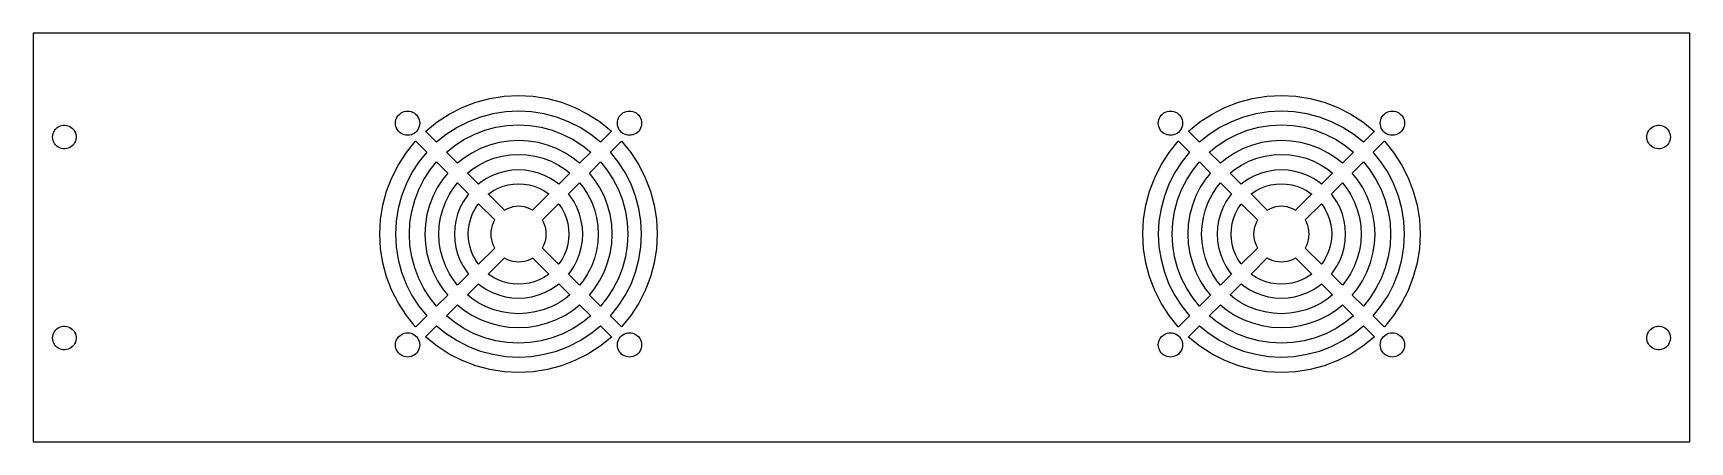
# Model space of a CAD drawing. Header units: metres. Extents: x 0 to 239, y 0 to 59.
import ezdxf

# ---------------------------------------------------------------- set-up
doc = ezdxf.new("R2010")
doc.units = ezdxf.units.M

msp = doc.modelspace()

# ---------------------------------------------------------------- linework, layer by layer
for p, q in [((238.9, 59), (0, 59)), ((0, 59), (0, 0)), ((238.9, 0), (238.9, 59)), ((60, 47.3205), (61.8653, 48.2709)), ((61.8653, 48.2709), (63.8197, 49.0211)), ((63.8197, 49.0211), (65.8418, 49.5629)), ((65.8418, 49.5629), (67.9094, 49.8904)), ((67.9094, 49.8904), (70, 50)), ((70, 50), (72.0906, 49.8904)), ((72.0906, 49.8904), (74.1582, 49.5629)), ((74.1582, 49.5629), (76.1803, 49.0211)), ((76.1803, 49.0211), (78.1347, 48.2709)), ((78.1347, 48.2709), (80, 47.3205)), ((170, 47.3205), (171.865, 48.2709)), ((171.865, 48.2709), (173.82, 49.0211)), ((173.82, 49.0211), (175.842, 49.5629)), ((175.842, 49.5629), (177.909, 49.8904)), ((177.909, 49.8904), (180, 50)), ((180, 50), (182.091, 49.8904)), ((182.091, 49.8904), (184.158, 49.5629)), ((184.158, 49.5629), (186.18, 49.0211)), ((186.18, 49.0211), (188.135, 48.2709)), ((188.135, 48.2709), (190, 47.3205)), ((3.41255, 45.3067), (3.6144, 45.4511)), ((3.6144, 45.4511), (3.83511, 45.5646)), ((3.83511, 45.5646), (4.07001, 45.6447)), ((4.07001, 45.6447), (4.31406, 45.6898)), ((4.31406, 45.6898), (4.56209, 45.6989)), ((4.56209, 45.6989), (4.80878, 45.6717)), ((4.80878, 45.6717), (5.04889, 45.6089)), ((5.04889, 45.6089), (5.2773, 45.5119)), ((5.2773, 45.5119), (5.48915, 45.3826)), ((52.25, 46), (52.2678, 46.249)), ((52.2678, 45.7509), (52.25, 46)), ((52.2678, 46.249), (52.3209, 46.493)), ((52.3209, 45.507), (52.2678, 45.7509)), ((52.3209, 46.493), (52.4081, 46.727)), ((52.4081, 45.273), (52.3209, 45.507)), ((52.4081, 46.727), (52.5278, 46.9461)), ((52.5278, 46.9461), (52.6774, 47.146)), ((52.6774, 47.146), (52.854, 47.3226)), ((52.854, 47.3226), (53.0539, 47.4722)), ((53.0539, 47.4722), (53.273, 47.5918)), ((53.273, 47.5918), (53.507, 47.6791)), ((53.507, 47.6791), (53.7509, 47.7322)), ((53.7509, 47.7322), (54, 47.75)), ((54, 47.75), (54.249, 47.7322)), ((54.249, 47.7322), (54.493, 47.6791)), ((54.493, 47.6791), (54.727, 47.5918)), ((54.727, 47.5918), (54.9461, 47.4722)), ((54.9461, 47.4722), (55.146, 47.3226)), ((55.146, 47.3226), (55.3226, 47.146)), ((55.3226, 47.146), (55.4722, 46.9461)), ((55.4722, 46.9461), (55.5919, 46.727)), ((55.5919, 46.727), (55.6791, 46.493)), ((55.6791, 45.507), (55.5919, 45.273)), ((55.6791, 46.493), (55.7322, 46.249)), ((55.7322, 45.7509), (55.6791, 45.507)), ((55.7322, 46.249), (55.75, 46)), ((55.75, 46), (55.7322, 45.7509)), ((56.6174, 44.8629), (58.2443, 46.1803)), ((58.2443, 46.1803), (60, 47.3205)), ((62.7804, 46.2154), (61.125, 45.3719)), ((64.5149, 46.8812), (62.7804, 46.2154)), ((66.3096, 47.3621), (64.5149, 46.8812)), ((65.133, 44.9791), (66.7254, 45.4058)), ((68.1446, 47.6528), (66.3096, 47.3621)), ((66.7254, 45.4058), (68.3537, 45.6637)), ((70, 47.75), (68.1446, 47.6528)), ((68.3537, 45.6637), (70, 45.75)), ((71.8554, 47.6528), (70, 47.75)), ((70, 45.75), (71.6463, 45.6637)), ((71.6463, 45.6637), (73.2746, 45.4058)), ((73.6904, 47.3621), (71.8554, 47.6528)), ((73.2746, 45.4058), (74.867, 44.9791)), ((75.485, 46.8812), (73.6904, 47.3621)), ((77.2196, 46.2154), (75.485, 46.8812)), ((78.875, 45.3719), (77.2196, 46.2154)), ((80, 47.3205), (81.7557, 46.1803)), ((81.7557, 46.1803), (83.3826, 44.8629)), ((84.25, 46), (84.2678, 46.249)), ((84.2678, 45.7509), (84.25, 46)), ((84.2678, 46.249), (84.3209, 46.493)), ((84.3209, 45.507), (84.2678, 45.7509)), ((84.3209, 46.493), (84.4081, 46.727)), ((84.4081, 45.273), (84.3209, 45.507)), ((84.4081, 46.727), (84.5278, 46.9461)), ((84.5278, 46.9461), (84.6774, 47.146)), ((84.6774, 47.146), (84.854, 47.3226)), ((84.854, 47.3226), (85.0539, 47.4722)), ((85.0539, 47.4722), (85.273, 47.5918)), ((85.273, 47.5918), (85.507, 47.6791)), ((85.507, 47.6791), (85.7509, 47.7322)), ((85.7509, 47.7322), (86, 47.75)), ((86, 47.75), (86.2491, 47.7322)), ((86.2491, 47.7322), (86.493, 47.6791)), ((86.493, 47.6791), (86.727, 47.5918)), ((86.727, 47.5918), (86.9461, 47.4722)), ((86.9461, 47.4722), (87.146, 47.3226)), ((87.146, 47.3226), (87.3226, 47.146)), ((87.3226, 47.146), (87.4722, 46.9461)), ((87.4722, 46.9461), (87.5919, 46.727)), ((87.5919, 46.727), (87.6791, 46.493)), ((87.6791, 45.507), (87.5919, 45.273)), ((87.6791, 46.493), (87.7322, 46.249)), ((87.7322, 45.7509), (87.6791, 45.507)), ((87.7322, 46.249), (87.75, 46)), ((87.75, 46), (87.7322, 45.7509)), ((162.25, 46), (162.268, 46.249)), ((162.268, 45.7509), (162.25, 46)), ((162.268, 46.249), (162.321, 46.493)), ((162.321, 45.507), (162.268, 45.7509)), ((162.321, 46.493), (162.408, 46.727)), ((162.408, 45.273), (162.321, 45.507)), ((162.408, 46.727), (162.528, 46.9461)), ((162.528, 46.9461), (162.677, 47.146)), ((162.677, 47.146), (162.854, 47.3226)), ((162.854, 47.3226), (163.054, 47.4722)), ((163.054, 47.4722), (163.273, 47.5918)), ((163.273, 47.5918), (163.507, 47.6791)), ((163.507, 47.6791), (163.751, 47.7322)), ((163.751, 47.7322), (164, 47.75)), ((164, 47.75), (164.249, 47.7322)), ((164.249, 47.7322), (164.493, 47.6791)), ((164.493, 47.6791), (164.727, 47.5918)), ((164.727, 47.5918), (164.946, 47.4722)), ((164.946, 47.4722), (165.146, 47.3226)), ((165.146, 47.3226), (165.323, 47.146)), ((165.323, 47.146), (165.472, 46.9461)), ((165.472, 46.9461), (165.592, 46.727)), ((165.592, 46.727), (165.679, 46.493)), ((165.679, 45.507), (165.592, 45.273)), ((165.679, 46.493), (165.732, 46.249)), ((165.732, 45.7509), (165.679, 45.507)), ((165.732, 46.249), (165.75, 46)), ((165.75, 46), (165.732, 45.7509)), ((166.617, 44.8629), (168.244, 46.1803)), ((168.244, 46.1803), (170, 47.3205)), ((172.78, 46.2154), (171.125, 45.3719)), ((174.515, 46.8812), (172.78, 46.2154)), ((176.31, 47.3621), (174.515, 46.8812)), ((175.133, 44.9791), (176.725, 45.4058)), ((178.145, 47.6528), (176.31, 47.3621)), ((176.725, 45.4058), (178.354, 45.6637)), ((180, 47.75), (178.145, 47.6528)), ((178.354, 45.6637), (180, 45.75)), ((181.855, 47.6528), (180, 47.75)), ((180, 45.75), (181.646, 45.6637)), ((181.646, 45.6637), (183.275, 45.4058)), ((183.69, 47.3621), (181.855, 47.6528)), ((183.275, 45.4058), (184.867, 44.9791)), ((185.485, 46.8812), (183.69, 47.3621)), ((187.22, 46.2154), (185.485, 46.8812)), ((188.875, 45.3719), (187.22, 46.2154)), ((190, 47.3205), (191.756, 46.1803)), ((191.756, 46.1803), (193.383, 44.8629)), ((194.25, 46), (194.268, 46.249)), ((194.268, 45.7509), (194.25, 46)), ((194.268, 46.249), (194.321, 46.493)), ((194.321, 45.507), (194.268, 45.7509)), ((194.321, 46.493), (194.408, 46.727)), ((194.408, 45.273), (194.321, 45.507)), ((194.408, 46.727), (194.528, 46.9461)), ((194.528, 46.9461), (194.677, 47.146)), ((194.677, 47.146), (194.854, 47.3226)), ((194.854, 47.3226), (195.054, 47.4722)), ((195.054, 47.4722), (195.273, 47.5918)), ((195.273, 47.5918), (195.507, 47.6791)), ((195.507, 47.6791), (195.751, 47.7322)), ((195.751, 47.7322), (196, 47.75)), ((196, 47.75), (196.249, 47.7322)), ((196.249, 47.7322), (196.493, 47.6791)), ((196.493, 47.6791), (196.727, 47.5918)), ((196.727, 47.5918), (196.946, 47.4722)), ((196.946, 47.4722), (197.146, 47.3226)), ((197.146, 47.3226), (197.323, 47.146)), ((197.323, 47.146), (197.472, 46.9461)), ((197.472, 46.9461), (197.592, 46.727)), ((197.592, 46.727), (197.679, 46.493)), ((197.679, 45.507), (197.592, 45.273)), ((197.679, 46.493), (197.732, 46.249)), ((197.732, 45.7509), (197.679, 45.507)), ((197.732, 46.249), (197.75, 46)), ((197.75, 46), (197.732, 45.7509)), ((233.411, 45.3826), (233.623, 45.5119)), ((233.623, 45.5119), (233.851, 45.6089)), ((233.851, 45.6089), (234.091, 45.6717)), ((234.091, 45.6717), (234.338, 45.6989)), ((234.338, 45.6989), (234.586, 45.6898)), ((234.586, 45.6898), (234.83, 45.6447)), ((234.83, 45.6447), (235.065, 45.5646)), ((235.065, 45.5646), (235.286, 45.4511)), ((235.286, 45.4511), (235.487, 45.3067)), ((2.79999, 44), (2.81812, 44.2475)), ((2.81812, 43.7525), (2.79999, 44)), ((2.81812, 44.2475), (2.87207, 44.4898)), ((2.87207, 43.5102), (2.81812, 43.7525)), ((2.87207, 44.4898), (2.96072, 44.7216)), ((2.96072, 43.2784), (2.87207, 43.5102)), ((2.96072, 44.7216), (3.0822, 44.938)), ((3.0822, 43.062), (2.96072, 43.2784)), ((3.0822, 44.938), (3.23389, 45.1344)), ((3.23389, 42.8656), (3.0822, 43.062)), ((3.23389, 45.1344), (3.41255, 45.3067)), ((5.48915, 45.3826), (5.67992, 45.2238)), ((5.67992, 45.2238), (5.84554, 45.039)), ((5.84554, 45.039), (5.98248, 44.832)), ((5.98248, 43.168), (5.84554, 42.961)), ((5.98248, 44.832), (6.08781, 44.6073)), ((6.08781, 43.3927), (5.98248, 43.168)), ((6.08781, 44.6073), (6.15932, 44.3696)), ((6.15932, 43.6304), (6.08781, 43.3927)), ((6.15932, 44.3696), (6.19547, 44.1241)), ((6.19547, 43.8759), (6.15932, 43.6304)), ((6.19547, 44.1241), (6.19547, 43.8759)), ((52.5278, 45.0539), (52.4081, 45.273)), ((52.6774, 44.854), (52.5278, 45.0539)), ((52.854, 44.6774), (52.6774, 44.854)), ((53.0539, 44.5278), (52.854, 44.6774)), ((53.273, 44.4081), (53.0539, 44.5278)), ((53.507, 44.3209), (53.273, 44.4081)), ((53.7509, 44.2678), (53.507, 44.3209)), ((54, 44.25), (53.7509, 44.2678)), ((53.8197, 41.7557), (55.1371, 43.3826)), ((54.249, 44.2678), (54, 44.25)), ((54.493, 44.3209), (54.249, 44.2678)), ((54.727, 44.4081), (54.493, 44.3209)), ((54.9461, 44.5278), (54.727, 44.4081)), ((55.146, 44.6774), (54.9461, 44.5278)), ((55.1371, 43.3826), (55.1701, 43.4156)), ((55.3226, 44.854), (55.146, 44.6774)), ((55.1701, 43.4156), (56.7642, 41.8215)), ((55.4722, 45.0539), (55.3226, 44.854)), ((55.5919, 45.273), (55.4722, 45.0539)), ((56.5844, 44.8298), (56.6174, 44.8629)), ((58.1784, 43.2358), (56.5844, 44.8298)), ((59.5668, 44.36), (58.1784, 43.2358)), ((61.125, 45.3719), (59.5668, 44.36)), ((60.7424, 42.742), (62.125, 43.6399)), ((62.125, 43.6399), (63.5939, 44.3883)), ((63.5939, 44.3883), (65.133, 44.9791)), ((67.1932, 43.205), (65.8283, 42.8393)), ((68.5889, 43.426), (67.1932, 43.205)), ((70, 43.5), (68.5889, 43.426)), ((71.4111, 43.426), (70, 43.5)), ((72.8068, 43.205), (71.4111, 43.426)), ((74.1717, 42.8393), (72.8068, 43.205)), ((74.867, 44.9791), (76.4061, 44.3883)), ((76.4061, 44.3883), (77.875, 43.6399)), ((77.875, 43.6399), (79.2576, 42.742)), ((80.4332, 44.36), (78.875, 45.3719)), ((81.8215, 43.2358), (80.4332, 44.36)), ((83.4156, 44.8298), (81.8215, 43.2358)), ((83.2358, 41.8215), (84.8298, 43.4156)), ((83.3826, 44.8629), (83.4156, 44.8298)), ((84.5278, 45.0539), (84.4081, 45.273)), ((84.6774, 44.854), (84.5278, 45.0539)), ((84.854, 44.6774), (84.6774, 44.854)), ((84.8298, 43.4156), (84.8629, 43.3826)), ((85.0539, 44.5278), (84.854, 44.6774)), ((84.8629, 43.3826), (86.1803, 41.7557)), ((85.273, 44.4081), (85.0539, 44.5278)), ((85.507, 44.3209), (85.273, 44.4081)), ((85.7509, 44.2678), (85.507, 44.3209)), ((86, 44.25), (85.7509, 44.2678)), ((86.2491, 44.2678), (86, 44.25)), ((86.493, 44.3209), (86.2491, 44.2678)), ((86.727, 44.4081), (86.493, 44.3209)), ((86.9461, 44.5278), (86.727, 44.4081)), ((87.146, 44.6774), (86.9461, 44.5278)), ((87.3226, 44.854), (87.146, 44.6774)), ((87.4722, 45.0539), (87.3226, 44.854)), ((87.5919, 45.273), (87.4722, 45.0539)), ((162.528, 45.0539), (162.408, 45.273)), ((162.677, 44.854), (162.528, 45.0539)), ((162.854, 44.6774), (162.677, 44.854)), ((163.054, 44.5278), (162.854, 44.6774)), ((163.273, 44.4081), (163.054, 44.5278)), ((163.507, 44.3209), (163.273, 44.4081)), ((163.751, 44.2678), (163.507, 44.3209)), ((164, 44.25), (163.751, 44.2678)), ((163.82, 41.7557), (165.137, 43.3826)), ((164.249, 44.2678), (164, 44.25)), ((164.493, 44.3209), (164.249, 44.2678)), ((164.727, 44.4081), (164.493, 44.3209)), ((164.946, 44.5278), (164.727, 44.4081)), ((165.146, 44.6774), (164.946, 44.5278)), ((165.137, 43.3826), (165.17, 43.4156)), ((165.323, 44.854), (165.146, 44.6774)), ((165.17, 43.4156), (166.764, 41.8215)), ((165.472, 45.0539), (165.323, 44.854)), ((165.592, 45.273), (165.472, 45.0539)), ((166.584, 44.8298), (166.617, 44.8629)), ((168.178, 43.2358), (166.584, 44.8298)), ((169.567, 44.36), (168.178, 43.2358)), ((171.125, 45.3719), (169.567, 44.36)), ((170.742, 42.742), (172.125, 43.6399)), ((172.125, 43.6399), (173.594, 44.3883)), ((173.594, 44.3883), (175.133, 44.9791)), ((177.193, 43.205), (175.828, 42.8393)), ((178.589, 43.426), (177.193, 43.205)), ((180, 43.5), (178.589, 43.426)), ((181.411, 43.426), (180, 43.5)), ((182.807, 43.205), (181.411, 43.426)), ((184.172, 42.8393), (182.807, 43.205)), ((184.867, 44.9791), (186.406, 44.3883)), ((186.406, 44.3883), (187.875, 43.6399)), ((187.875, 43.6399), (189.258, 42.742)), ((190.433, 44.36), (188.875, 45.3719)), ((191.822, 43.2358), (190.433, 44.36)), ((193.416, 44.8298), (191.822, 43.2358)), ((193.236, 41.8215), (194.83, 43.4156)), ((193.383, 44.8629), (193.416, 44.8298)), ((194.528, 45.0539), (194.408, 45.273)), ((194.677, 44.854), (194.528, 45.0539)), ((194.854, 44.6774), (194.677, 44.854)), ((194.83, 43.4156), (194.863, 43.3826)), ((195.054, 44.5278), (194.854, 44.6774)), ((194.863, 43.3826), (196.18, 41.7557)), ((195.273, 44.4081), (195.054, 44.5278)), ((195.507, 44.3209), (195.273, 44.4081)), ((195.751, 44.2678), (195.507, 44.3209)), ((196, 44.25), (195.751, 44.2678)), ((196.249, 44.2678), (196, 44.25)), ((196.493, 44.3209), (196.249, 44.2678)), ((196.727, 44.4081), (196.493, 44.3209)), ((196.946, 44.5278), (196.727, 44.4081)), ((197.146, 44.6774), (196.946, 44.5278)), ((197.323, 44.854), (197.146, 44.6774)), ((197.472, 45.0539), (197.323, 44.854)), ((197.592, 45.273), (197.472, 45.0539)), ((232.705, 44.1241), (232.741, 44.3696)), ((232.705, 43.8759), (232.705, 44.1241)), ((232.741, 43.6304), (232.705, 43.8759)), ((232.741, 44.3696), (232.812, 44.6073)), ((232.812, 43.3927), (232.741, 43.6304)), ((232.812, 44.6073), (232.918, 44.832)), ((232.918, 43.168), (232.812, 43.3927)), ((232.918, 44.832), (233.054, 45.039)), ((233.054, 42.961), (232.918, 43.168)), ((233.054, 45.039), (233.22, 45.2238)), ((233.22, 45.2238), (233.411, 45.3826)), ((235.487, 45.3067), (235.666, 45.1344)), ((235.666, 45.1344), (235.818, 44.938)), ((235.818, 43.062), (235.666, 42.8656)), ((235.818, 44.938), (235.939, 44.7216)), ((235.939, 43.2784), (235.818, 43.062)), ((235.939, 44.7216), (236.028, 44.4898)), ((236.028, 43.5102), (235.939, 43.2784)), ((236.028, 44.4898), (236.082, 44.2475)), ((236.082, 43.7525), (236.028, 43.5102)), ((236.082, 44.2475), (236.1, 44)), ((236.1, 44), (236.082, 43.7525)), ((3.41255, 42.6933), (3.23389, 42.8656)), ((3.6144, 42.5489), (3.41255, 42.6933)), ((3.83511, 42.4354), (3.6144, 42.5489)), ((4.07001, 42.3553), (3.83511, 42.4354)), ((4.31406, 42.3102), (4.07001, 42.3553)), ((4.56209, 42.3011), (4.31406, 42.3102)), ((4.80878, 42.3283), (4.56209, 42.3011)), ((5.04889, 42.3911), (4.80878, 42.3283)), ((5.2773, 42.4881), (5.04889, 42.3911)), ((5.48915, 42.6174), (5.2773, 42.4881)), ((5.67992, 42.7762), (5.48915, 42.6174)), ((5.84554, 42.961), (5.67992, 42.7762)), ((52.6795, 40), (53.8197, 41.7557)), ((56.7642, 41.8215), (55.6399, 40.4332)), ((59.5985, 41.8157), (60.7424, 42.742)), ((61.1961, 40.2182), (59.5985, 41.8157)), ((62.0649, 40.9217), (61.1961, 40.2182)), ((63.25, 41.6913), (62.0649, 40.9217)), ((64.509, 42.3329), (63.25, 41.6913)), ((65.8283, 42.8393), (64.509, 42.3329)), ((65.3225, 40.5058), (66.4463, 40.9371)), ((66.4463, 40.9371), (67.609, 41.2487)), ((67.609, 41.2487), (68.7979, 41.437)), ((68.7979, 41.437), (70, 41.5)), ((70, 41.5), (71.2021, 41.437)), ((71.2021, 41.437), (72.391, 41.2487)), ((72.391, 41.2487), (73.5537, 40.9371)), ((73.5537, 40.9371), (74.6775, 40.5058)), ((75.4909, 42.3329), (74.1717, 42.8393)), ((76.75, 41.6913), (75.4909, 42.3329)), ((77.9351, 40.9217), (76.75, 41.6913)), ((78.8039, 40.2182), (77.9351, 40.9217)), ((80.4015, 41.8157), (78.8039, 40.2182)), ((79.2576, 42.742), (80.4015, 41.8157)), ((84.36, 40.4332), (83.2358, 41.8215)), ((86.1803, 41.7557), (87.3205, 40)), ((162.679, 40), (163.82, 41.7557)), ((166.764, 41.8215), (165.64, 40.4332)), ((169.598, 41.8157), (170.742, 42.742)), ((171.196, 40.2182), (169.598, 41.8157)), ((172.065, 40.9217), (171.196, 40.2182)), ((173.25, 41.6913), (172.065, 40.9217)), ((174.509, 42.3329), (173.25, 41.6913)), ((175.828, 42.8393), (174.509, 42.3329)), ((175.323, 40.5058), (176.446, 40.9371)), ((176.446, 40.9371), (177.609, 41.2487)), ((177.609, 41.2487), (178.798, 41.437)), ((178.798, 41.437), (180, 41.5)), ((180, 41.5), (181.202, 41.437)), ((181.202, 41.437), (182.391, 41.2487)), ((182.391, 41.2487), (183.554, 40.9371)), ((183.554, 40.9371), (184.677, 40.5058)), ((185.491, 42.3329), (184.172, 42.8393)), ((186.75, 41.6913), (185.491, 42.3329)), ((187.935, 40.9217), (186.75, 41.6913)), ((188.804, 40.2182), (187.935, 40.9217)), ((190.402, 41.8157), (188.804, 40.2182)), ((189.258, 42.742), (190.402, 41.8157)), ((194.36, 40.4332), (193.236, 41.8215)), ((196.18, 41.7557), (197.321, 40)), ((233.22, 42.7762), (233.054, 42.961)), ((233.411, 42.6174), (233.22, 42.7762)), ((233.623, 42.4881), (233.411, 42.6174)), ((233.851, 42.3911), (233.623, 42.4881)), ((234.091, 42.3283), (233.851, 42.3911)), ((234.338, 42.3011), (234.091, 42.3283)), ((234.586, 42.3102), (234.338, 42.3011)), ((234.83, 42.3553), (234.586, 42.3102)), ((235.065, 42.4354), (234.83, 42.3553)), ((235.286, 42.5489), (235.065, 42.4354)), ((235.487, 42.6933), (235.286, 42.5489)), ((235.666, 42.8656), (235.487, 42.6933)), ((51.7291, 38.1347), (52.6795, 40)), ((54.6281, 38.875), (53.7846, 37.2196)), ((55.6399, 40.4332), (54.6281, 38.875)), ((56.3601, 37.875), (57.258, 39.2576)), ((57.258, 39.2576), (58.1843, 40.4015)), ((58.1843, 40.4015), (59.7818, 38.8039)), ((59.7818, 38.8039), (59.0783, 37.9351)), ((62.6161, 38.7981), (63.2405, 39.3037)), ((64.2137, 37.2005), (62.6161, 38.7981)), ((63.2405, 39.3037), (64.25, 39.9593)), ((64.25, 39.9593), (65.3225, 40.5058)), ((66.2377, 38.4503), (65.375, 38.0107)), ((67.1416, 38.7973), (66.2377, 38.4503)), ((68.0768, 39.0479), (67.1416, 38.7973)), ((69.0331, 39.1993), (68.0768, 39.0479)), ((70, 39.25), (69.0331, 39.1993)), ((70.9669, 39.1993), (70, 39.25)), ((71.9232, 39.0479), (70.9669, 39.1993)), ((72.8584, 38.7973), (71.9232, 39.0479)), ((73.7623, 38.4503), (72.8584, 38.7973)), ((74.625, 38.0107), (73.7623, 38.4503)), ((74.6775, 40.5058), (75.75, 39.9593)), ((75.75, 39.9593), (76.7595, 39.3037)), ((77.3839, 38.7981), (75.7863, 37.2005)), ((76.7595, 39.3037), (77.3839, 38.7981)), ((80.2182, 38.8039), (81.8157, 40.4015)), ((80.9217, 37.9351), (80.2182, 38.8039)), ((81.8157, 40.4015), (82.742, 39.2576)), ((82.742, 39.2576), (83.6399, 37.875)), ((85.3719, 38.875), (84.36, 40.4332)), ((86.2154, 37.2196), (85.3719, 38.875)), ((87.3205, 40), (88.2709, 38.1347)), ((161.729, 38.1347), (162.679, 40)), ((164.628, 38.875), (163.785, 37.2196)), ((165.64, 40.4332), (164.628, 38.875)), ((166.36, 37.875), (167.258, 39.2576)), ((167.258, 39.2576), (168.184, 40.4015)), ((168.184, 40.4015), (169.782, 38.8039)), ((169.782, 38.8039), (169.078, 37.9351)), ((172.616, 38.7981), (173.24, 39.3037)), ((174.214, 37.2005), (172.616, 38.7981)), ((173.24, 39.3037), (174.25, 39.9593)), ((174.25, 39.9593), (175.323, 40.5058)), ((176.238, 38.4503), (175.375, 38.0107)), ((177.142, 38.7973), (176.238, 38.4503)), ((178.077, 39.0479), (177.142, 38.7973)), ((179.033, 39.1993), (178.077, 39.0479)), ((180, 39.25), (179.033, 39.1993)), ((180.967, 39.1993), (180, 39.25)), ((181.923, 39.0479), (180.967, 39.1993)), ((182.858, 38.7973), (181.923, 39.0479)), ((183.762, 38.4503), (182.858, 38.7973)), ((184.625, 38.0107), (183.762, 38.4503)), ((184.677, 40.5058), (185.75, 39.9593)), ((185.75, 39.9593), (186.76, 39.3037)), ((187.384, 38.7981), (185.786, 37.2005)), ((186.76, 39.3037), (187.384, 38.7981)), ((190.218, 38.8039), (191.816, 40.4015)), ((190.922, 37.9351), (190.218, 38.8039)), ((191.816, 40.4015), (192.742, 39.2576)), ((192.742, 39.2576), (193.64, 37.875)), ((195.372, 38.875), (194.36, 40.4332)), ((196.215, 37.2196), (195.372, 38.875)), ((197.321, 40), (198.271, 38.1347)), ((50.437, 34.1582), (50.9789, 36.1803)), ((50.9789, 36.1803), (51.7291, 38.1347)), ((53.7846, 37.2196), (53.1187, 35.485)), ((55.0209, 34.867), (55.6116, 36.4061)), ((55.6116, 36.4061), (56.3601, 37.875)), ((58.3087, 36.75), (57.6671, 35.4909)), ((59.0783, 37.9351), (58.3087, 36.75)), ((60.0407, 35.75), (60.6963, 36.7595)), ((60.6963, 36.7595), (61.2019, 37.3839)), ((61.2019, 37.3839), (62.7995, 35.7863)), ((64.563, 37.4834), (64.2137, 37.2005)), ((65.375, 38.0107), (64.563, 37.4834)), ((65.6337, 35.7805), (65.7386, 35.8654)), ((65.7386, 35.8654), (66.375, 36.2787)), ((66.375, 36.2787), (67.0512, 36.6232)), ((67.0512, 36.6232), (67.7596, 36.8952)), ((67.7596, 36.8952), (68.4926, 37.0916)), ((68.4926, 37.0916), (69.2422, 37.2103)), ((69.2422, 37.2103), (70, 37.25)), ((70, 37.25), (70.7578, 37.2103)), ((70.7578, 37.2103), (71.5074, 37.0916)), ((71.5074, 37.0916), (72.2404, 36.8952)), ((72.2404, 36.8952), (72.9488, 36.6232)), ((72.9488, 36.6232), (73.625, 36.2787)), ((73.625, 36.2787), (74.2614, 35.8654)), ((74.2614, 35.8654), (74.3663, 35.7805)), ((75.437, 37.4834), (74.625, 38.0107)), ((75.7863, 37.2005), (75.437, 37.4834)), ((77.2005, 35.7863), (78.7981, 37.3839)), ((78.7981, 37.3839), (79.3037, 36.7595)), ((79.3037, 36.7595), (79.9593, 35.75)), ((81.6913, 36.75), (80.9217, 37.9351)), ((82.3329, 35.4909), (81.6913, 36.75)), ((83.6399, 37.875), (84.3883, 36.4061)), ((84.3883, 36.4061), (84.9791, 34.867)), ((86.8813, 35.485), (86.2154, 37.2196)), ((88.2709, 38.1347), (89.0211, 36.1803)), ((89.0211, 36.1803), (89.5629, 34.1582)), ((160.437, 34.1582), (160.979, 36.1803)), ((160.979, 36.1803), (161.729, 38.1347)), ((163.785, 37.2196), (163.119, 35.485)), ((165.021, 34.867), (165.612, 36.4061)), ((165.612, 36.4061), (166.36, 37.875)), ((168.309, 36.75), (167.667, 35.4909)), ((169.078, 37.9351), (168.309, 36.75)), ((170.041, 35.75), (170.696, 36.7595)), ((170.696, 36.7595), (171.202, 37.3839)), ((171.202, 37.3839), (172.799, 35.7863)), ((174.563, 37.4834), (174.214, 37.2005)), ((175.375, 38.0107), (174.563, 37.4834)), ((175.634, 35.7805), (175.739, 35.8654)), ((175.739, 35.8654), (176.375, 36.2787)), ((176.375, 36.2787), (177.051, 36.6232)), ((177.051, 36.6232), (177.76, 36.8952)), ((177.76, 36.8952), (178.493, 37.0916)), ((178.493, 37.0916), (179.242, 37.2103)), ((179.242, 37.2103), (180, 37.25)), ((180, 37.25), (180.758, 37.2103)), ((180.758, 37.2103), (181.507, 37.0916)), ((181.507, 37.0916), (182.24, 36.8952)), ((182.24, 36.8952), (182.949, 36.6232)), ((182.949, 36.6232), (183.625, 36.2787)), ((183.625, 36.2787), (184.261, 35.8654)), ((184.261, 35.8654), (184.366, 35.7805)), ((185.437, 37.4834), (184.625, 38.0107)), ((185.786, 37.2005), (185.437, 37.4834)), ((187.201, 35.7863), (188.798, 37.3839)), ((188.798, 37.3839), (189.304, 36.7595)), ((189.304, 36.7595), (189.959, 35.75)), ((191.691, 36.75), (190.922, 37.9351)), ((192.333, 35.4909), (191.691, 36.75)), ((193.64, 37.875), (194.388, 36.4061)), ((194.388, 36.4061), (194.979, 34.867)), ((196.881, 35.485), (196.215, 37.2196)), ((198.271, 38.1347), (199.021, 36.1803)), ((199.021, 36.1803), (199.563, 34.1582)), ((50.1096, 32.0906), (50.437, 34.1582)), ((52.6379, 33.6904), (52.3472, 31.8554)), ((53.1187, 35.485), (52.6379, 33.6904)), ((54.5942, 33.2746), (55.0209, 34.867)), ((57.1607, 34.1717), (56.795, 32.8068)), ((57.6671, 35.4909), (57.1607, 34.1717)), ((58.7513, 32.391), (59.0629, 33.5537)), ((59.0629, 33.5537), (59.4942, 34.6775)), ((59.4942, 34.6775), (60.0407, 35.75)), ((61.5497, 33.7623), (61.2027, 32.8584)), ((61.9893, 34.625), (61.5497, 33.7623)), ((62.5166, 35.437), (61.9893, 34.625)), ((62.7995, 35.7863), (62.5166, 35.437)), ((63.3768, 32.9488), (63.7213, 33.625)), ((63.7213, 33.625), (64.1346, 34.2614)), ((64.1346, 34.2614), (64.2195, 34.3663)), ((64.2195, 34.3663), (66.5555, 32.0302)), ((67.9698, 33.4445), (65.6337, 35.7805)), ((68, 33.4641), (67.9698, 33.4445)), ((68.373, 33.6542), (68, 33.4641)), ((68.7639, 33.8042), (68.373, 33.6542)), ((69.1684, 33.9126), (68.7639, 33.8042)), ((69.5819, 33.9781), (69.1684, 33.9126)), ((70, 34), (69.5819, 33.9781)), ((70.4181, 33.9781), (70, 34)), ((70.8316, 33.9126), (70.4181, 33.9781)), ((71.2361, 33.8042), (70.8316, 33.9126)), ((71.6269, 33.6542), (71.2361, 33.8042)), ((72, 33.4641), (71.6269, 33.6542)), ((72.0302, 33.4445), (72, 33.4641)), ((74.3663, 35.7805), (72.0302, 33.4445)), ((73.4445, 32.0302), (75.7805, 34.3663)), ((75.7805, 34.3663), (75.8654, 34.2614)), ((75.8654, 34.2614), (76.2787, 33.625)), ((76.2787, 33.625), (76.6232, 32.9488)), ((77.4834, 35.437), (77.2005, 35.7863)), ((78.0107, 34.625), (77.4834, 35.437)), ((78.4503, 33.7623), (78.0107, 34.625)), ((78.7973, 32.8584), (78.4503, 33.7623)), ((79.9593, 35.75), (80.5058, 34.6775)), ((80.5058, 34.6775), (80.9371, 33.5537)), ((80.9371, 33.5537), (81.2487, 32.391)), ((82.8393, 34.1717), (82.3329, 35.4909)), ((83.205, 32.8068), (82.8393, 34.1717)), ((84.9791, 34.867), (85.4058, 33.2746)), ((87.3621, 33.6904), (86.8813, 35.485)), ((87.6528, 31.8554), (87.3621, 33.6904)), ((89.5629, 34.1582), (89.8904, 32.0906)), ((160.11, 32.0906), (160.437, 34.1582)), ((162.638, 33.6904), (162.347, 31.8554)), ((163.119, 35.485), (162.638, 33.6904)), ((164.594, 33.2746), (165.021, 34.867)), ((167.161, 34.1717), (166.795, 32.8068)), ((167.667, 35.4909), (167.161, 34.1717)), ((168.751, 32.391), (169.063, 33.5537)), ((169.063, 33.5537), (169.494, 34.6775)), ((169.494, 34.6775), (170.041, 35.75)), ((171.55, 33.7623), (171.203, 32.8584)), ((171.989, 34.625), (171.55, 33.7623)), ((172.517, 35.437), (171.989, 34.625)), ((172.799, 35.7863), (172.517, 35.437)), ((173.377, 32.9488), (173.721, 33.625)), ((173.721, 33.625), (174.135, 34.2614)), ((174.135, 34.2614), (174.22, 34.3663)), ((174.22, 34.3663), (176.556, 32.0302)), ((177.97, 33.4445), (175.634, 35.7805)), ((178, 33.4641), (177.97, 33.4445)), ((178.373, 33.6542), (178, 33.4641)), ((178.764, 33.8042), (178.373, 33.6542)), ((179.168, 33.9126), (178.764, 33.8042)), ((179.582, 33.9781), (179.168, 33.9126)), ((180, 34), (179.582, 33.9781)), ((180.418, 33.9781), (180, 34)), ((180.832, 33.9126), (180.418, 33.9781)), ((181.236, 33.8042), (180.832, 33.9126)), ((181.627, 33.6542), (181.236, 33.8042)), ((182, 33.4641), (181.627, 33.6542)), ((182.03, 33.4445), (182, 33.4641)), ((184.366, 35.7805), (182.03, 33.4445)), ((183.444, 32.0302), (185.78, 34.3663)), ((185.78, 34.3663), (185.865, 34.2614)), ((185.865, 34.2614), (186.279, 33.625)), ((186.279, 33.625), (186.623, 32.9488)), ((187.483, 35.437), (187.201, 35.7863)), ((188.011, 34.625), (187.483, 35.437)), ((188.45, 33.7623), (188.011, 34.625)), ((188.797, 32.8584), (188.45, 33.7623)), ((189.959, 35.75), (190.506, 34.6775)), ((190.506, 34.6775), (190.937, 33.5537)), ((190.937, 33.5537), (191.249, 32.391)), ((192.839, 34.1717), (192.333, 35.4909)), ((193.205, 32.8068), (192.839, 34.1717)), ((194.979, 34.867), (195.406, 33.2746)), ((197.362, 33.6904), (196.881, 35.485)), ((197.653, 31.8554), (197.362, 33.6904)), ((199.563, 34.1582), (199.89, 32.0906)), ((50, 30), (50.1096, 32.0906)), ((52.3472, 31.8554), (52.25, 30)), ((54.25, 30), (54.3363, 31.6463)), ((54.3363, 31.6463), (54.5942, 33.2746)), ((56.5739, 31.4111), (56.5, 30)), ((56.795, 32.8068), (56.5739, 31.4111)), ((58.5, 30), (58.563, 31.2021)), ((58.563, 31.2021), (58.7513, 32.391)), ((60.9521, 31.9232), (60.8007, 30.9669)), ((61.2027, 32.8584), (60.9521, 31.9232)), ((62.7897, 30.7578), (62.9084, 31.5074)), ((62.9084, 31.5074), (63.1048, 32.2404)), ((63.1048, 32.2404), (63.3768, 32.9488)), ((66.1958, 31.2361), (66.0874, 30.8316)), ((66.3458, 31.6269), (66.1958, 31.2361)), ((66.5359, 32), (66.3458, 31.6269)), ((66.5555, 32.0302), (66.5359, 32)), ((73.4641, 32), (73.4445, 32.0302)), ((73.6542, 31.6269), (73.4641, 32)), ((73.8042, 31.2361), (73.6542, 31.6269)), ((73.9126, 30.8316), (73.8042, 31.2361)), ((76.6232, 32.9488), (76.8952, 32.2404)), ((76.8952, 32.2404), (77.0916, 31.5074)), ((77.0916, 31.5074), (77.2103, 30.7578)), ((79.0479, 31.9232), (78.7973, 32.8584)), ((79.1993, 30.9669), (79.0479, 31.9232)), ((81.2487, 32.391), (81.437, 31.2021)), ((81.437, 31.2021), (81.5, 30)), ((83.426, 31.4111), (83.205, 32.8068)), ((83.5, 30), (83.426, 31.4111)), ((85.4058, 33.2746), (85.6637, 31.6463)), ((85.6637, 31.6463), (85.75, 30)), ((87.75, 30), (87.6528, 31.8554)), ((89.8904, 32.0906), (90, 30)), ((160, 30), (160.11, 32.0906)), ((162.347, 31.8554), (162.25, 30)), ((164.25, 30), (164.336, 31.6463)), ((164.336, 31.6463), (164.594, 33.2746)), ((166.574, 31.4111), (166.5, 30)), ((166.795, 32.8068), (166.574, 31.4111)), ((168.5, 30), (168.563, 31.2021)), ((168.563, 31.2021), (168.751, 32.391)), ((170.952, 31.9232), (170.801, 30.9669)), ((171.203, 32.8584), (170.952, 31.9232)), ((172.79, 30.7578), (172.908, 31.5074)), ((172.908, 31.5074), (173.105, 32.2404)), ((173.105, 32.2404), (173.377, 32.9488)), ((176.196, 31.2361), (176.087, 30.8316)), ((176.346, 31.6269), (176.196, 31.2361)), ((176.536, 32), (176.346, 31.6269)), ((176.556, 32.0302), (176.536, 32)), ((183.464, 32), (183.444, 32.0302)), ((183.654, 31.6269), (183.464, 32)), ((183.804, 31.2361), (183.654, 31.6269)), ((183.913, 30.8316), (183.804, 31.2361)), ((186.623, 32.9488), (186.895, 32.2404)), ((186.895, 32.2404), (187.092, 31.5074)), ((187.092, 31.5074), (187.21, 30.7578)), ((189.048, 31.9232), (188.797, 32.8584)), ((189.199, 30.9669), (189.048, 31.9232)), ((191.249, 32.391), (191.437, 31.2021)), ((191.437, 31.2021), (191.5, 30)), ((193.426, 31.4111), (193.205, 32.8068)), ((193.5, 30), (193.426, 31.4111)), ((195.406, 33.2746), (195.664, 31.6463)), ((195.664, 31.6463), (195.75, 30)), ((197.75, 30), (197.653, 31.8554)), ((199.89, 32.0906), (200, 30)), ((50.1096, 27.9094), (50, 30)), ((52.25, 30), (52.3472, 28.1446)), ((54.3363, 28.3537), (54.25, 30)), ((56.5, 30), (56.5739, 28.5889)), ((58.563, 28.7979), (58.5, 30)), ((58.7513, 27.609), (58.563, 28.7979)), ((60.8007, 30.9669), (60.75, 30)), ((60.75, 30), (60.8007, 29.0331)), ((60.8007, 29.0331), (60.9521, 28.0768)), ((62.75, 30), (62.7897, 30.7578)), ((62.7897, 29.2422), (62.75, 30)), ((62.9084, 28.4926), (62.7897, 29.2422)), ((66.0219, 30.4181), (66, 30)), ((66, 30), (66.0219, 29.5819)), ((66.0874, 30.8316), (66.0219, 30.4181)), ((66.0219, 29.5819), (66.0874, 29.1684)), ((66.0874, 29.1684), (66.1958, 28.7639)), ((66.1958, 28.7639), (66.3458, 28.373)), ((73.6542, 28.373), (73.8042, 28.7639)), ((73.8042, 28.7639), (73.9126, 29.1684)), ((73.9781, 30.4181), (73.9126, 30.8316)), ((73.9126, 29.1684), (73.9781, 29.5819)), ((74, 30), (73.9781, 30.4181)), ((73.9781, 29.5819), (74, 30)), ((77.2103, 29.2422), (77.0916, 28.4926)), ((77.2103, 30.7578), (77.25, 30)), ((77.25, 30), (77.2103, 29.2422)), ((79.0479, 28.0768), (79.1993, 29.0331)), ((79.25, 30), (79.1993, 30.9669)), ((79.1993, 29.0331), (79.25, 30)), ((81.437, 28.7979), (81.2487, 27.609)), ((81.5, 30), (81.437, 28.7979)), ((83.426, 28.5889), (83.5, 30)), ((85.75, 30), (85.6637, 28.3537)), ((87.6528, 28.1446), (87.75, 30)), ((90, 30), (89.8904, 27.9094)), ((160.11, 27.9094), (160, 30)), ((162.25, 30), (162.347, 28.1446)), ((164.336, 28.3537), (164.25, 30)), ((166.5, 30), (166.574, 28.5889)), ((168.563, 28.7979), (168.5, 30)), ((168.751, 27.609), (168.563, 28.7979)), ((170.801, 30.9669), (170.75, 30)), ((170.75, 30), (170.801, 29.0331)), ((170.801, 29.0331), (170.952, 28.0768)), ((172.75, 30), (172.79, 30.7578)), ((172.79, 29.2422), (172.75, 30)), ((172.908, 28.4926), (172.79, 29.2422)), ((176.022, 30.4181), (176, 30)), ((176, 30), (176.022, 29.5819)), ((176.087, 30.8316), (176.022, 30.4181)), ((176.022, 29.5819), (176.087, 29.1684)), ((176.087, 29.1684), (176.196, 28.7639)), ((176.196, 28.7639), (176.346, 28.373)), ((183.654, 28.373), (183.804, 28.7639)), ((183.804, 28.7639), (183.913, 29.1684)), ((183.978, 30.4181), (183.913, 30.8316)), ((183.913, 29.1684), (183.978, 29.5819)), ((184, 30), (183.978, 30.4181)), ((183.978, 29.5819), (184, 30)), ((187.21, 29.2422), (187.092, 28.4926)), ((187.21, 30.7578), (187.25, 30)), ((187.25, 30), (187.21, 29.2422)), ((189.048, 28.0768), (189.199, 29.0331)), ((189.25, 30), (189.199, 30.9669)), ((189.199, 29.0331), (189.25, 30)), ((191.437, 28.7979), (191.249, 27.609)), ((191.5, 30), (191.437, 28.7979)), ((193.426, 28.5889), (193.5, 30)), ((195.75, 30), (195.664, 28.3537)), ((197.653, 28.1446), (197.75, 30)), ((200, 30), (199.89, 27.9094)), ((50.437, 25.8418), (50.1096, 27.9094)), ((52.3472, 28.1446), (52.6379, 26.3096)), ((52.6379, 26.3096), (53.1187, 24.5149)), ((54.5942, 26.7254), (54.3363, 28.3537)), ((55.0209, 25.133), (54.5942, 26.7254)), ((56.5739, 28.5889), (56.795, 27.1932)), ((56.795, 27.1932), (57.1607, 25.8283)), ((59.0629, 26.4463), (58.7513, 27.609)), ((59.4942, 25.3225), (59.0629, 26.4463)), ((60.9521, 28.0768), (61.2027, 27.1416)), ((61.2027, 27.1416), (61.5497, 26.2377)), ((63.1048, 27.7596), (62.9084, 28.4926)), ((63.3768, 27.0511), (63.1048, 27.7596)), ((63.7213, 26.375), (63.3768, 27.0511)), ((64.1346, 25.7386), (63.7213, 26.375)), ((66.5555, 27.9697), (64.2195, 25.6337)), ((65.6337, 24.2195), (67.9698, 26.5555)), ((66.3458, 28.373), (66.5359, 28)), ((66.5359, 28), (66.5555, 27.9697)), ((67.9698, 26.5555), (68, 26.5359)), ((68, 26.5359), (68.373, 26.3458)), ((68.373, 26.3458), (68.7639, 26.1958)), ((71.2361, 26.1958), (71.6269, 26.3458)), ((71.6269, 26.3458), (72, 26.5359)), ((72, 26.5359), (72.0302, 26.5555)), ((72.0302, 26.5555), (74.3663, 24.2195)), ((73.4445, 27.9697), (73.4641, 28)), ((75.7805, 25.6337), (73.4445, 27.9697)), ((73.4641, 28), (73.6542, 28.373)), ((76.2787, 26.375), (75.8654, 25.7386)), ((76.6232, 27.0511), (76.2787, 26.375)), ((76.8952, 27.7596), (76.6232, 27.0511)), ((77.0916, 28.4926), (76.8952, 27.7596)), ((78.4503, 26.2377), (78.7973, 27.1416)), ((78.7973, 27.1416), (79.0479, 28.0768)), ((80.9371, 26.4463), (80.5058, 25.3225)), ((81.2487, 27.609), (80.9371, 26.4463)), ((82.8393, 25.8283), (83.205, 27.1932)), ((83.205, 27.1932), (83.426, 28.5889)), ((85.4058, 26.7254), (84.9791, 25.133)), ((85.6637, 28.3537), (85.4058, 26.7254)), ((86.8813, 24.5149), (87.3621, 26.3096)), ((87.3621, 26.3096), (87.6528, 28.1446)), ((89.8904, 27.9094), (89.5629, 25.8418)), ((160.437, 25.8418), (160.11, 27.9094)), ((162.347, 28.1446), (162.638, 26.3096)), ((162.638, 26.3096), (163.119, 24.5149)), ((164.594, 26.7254), (164.336, 28.3537)), ((165.021, 25.133), (164.594, 26.7254)), ((166.574, 28.5889), (166.795, 27.1932)), ((166.795, 27.1932), (167.161, 25.8283)), ((169.063, 26.4463), (168.751, 27.609)), ((169.494, 25.3225), (169.063, 26.4463)), ((170.952, 28.0768), (171.203, 27.1416)), ((171.203, 27.1416), (171.55, 26.2377)), ((173.105, 27.7596), (172.908, 28.4926)), ((173.377, 27.0511), (173.105, 27.7596)), ((173.721, 26.375), (173.377, 27.0511)), ((174.135, 25.7386), (173.721, 26.375)), ((176.556, 27.9697), (174.22, 25.6337)), ((175.634, 24.2195), (177.97, 26.5555)), ((176.346, 28.373), (176.536, 28)), ((176.536, 28), (176.556, 27.9697)), ((177.97, 26.5555), (178, 26.5359)), ((178, 26.5359), (178.373, 26.3458)), ((178.373, 26.3458), (178.764, 26.1958)), ((181.236, 26.1958), (181.627, 26.3458)), ((181.627, 26.3458), (182, 26.5359)), ((182, 26.5359), (182.03, 26.5555)), ((182.03, 26.5555), (184.366, 24.2195)), ((183.444, 27.9697), (183.464, 28)), ((185.78, 25.6337), (183.444, 27.9697)), ((183.464, 28), (183.654, 28.373)), ((186.279, 26.375), (185.865, 25.7386)), ((186.623, 27.0511), (186.279, 26.375)), ((186.895, 27.7596), (186.623, 27.0511)), ((187.092, 28.4926), (186.895, 27.7596)), ((188.45, 26.2377), (188.797, 27.1416)), ((188.797, 27.1416), (189.048, 28.0768)), ((190.937, 26.4463), (190.506, 25.3225)), ((191.249, 27.609), (190.937, 26.4463)), ((192.839, 25.8283), (193.205, 27.1932)), ((193.205, 27.1932), (193.426, 28.5889)), ((195.406, 26.7254), (194.979, 25.133)), ((195.664, 28.3537), (195.406, 26.7254)), ((196.881, 24.5149), (197.362, 26.3096)), ((197.362, 26.3096), (197.653, 28.1446)), ((199.89, 27.9094), (199.563, 25.8418)), ((50.9789, 23.8197), (50.437, 25.8418)), ((53.1187, 24.5149), (53.7846, 22.7804)), ((55.6116, 23.5939), (55.0209, 25.133)), ((57.1607, 25.8283), (57.6671, 24.509)), ((57.6671, 24.509), (58.3087, 23.25)), ((60.0407, 24.25), (59.4942, 25.3225)), ((60.6963, 23.2405), (60.0407, 24.25)), ((62.7995, 24.2137), (61.2019, 22.6161)), ((61.5497, 26.2377), (61.9893, 25.375)), ((61.9893, 25.375), (62.5166, 24.563)), ((62.5166, 24.563), (62.7995, 24.2137)), ((64.2195, 25.6337), (64.1346, 25.7386)), ((65.7386, 24.1346), (65.6337, 24.2195)), ((66.375, 23.7213), (65.7386, 24.1346)), ((68.7639, 26.1958), (69.1684, 26.0874)), ((69.1684, 26.0874), (69.5819, 26.0219)), ((69.5819, 26.0219), (70, 26)), ((70, 26), (70.4181, 26.0219)), ((70.4181, 26.0219), (70.8316, 26.0874)), ((70.8316, 26.0874), (71.2361, 26.1958)), ((74.2614, 24.1346), (73.625, 23.7213)), ((74.3663, 24.2195), (74.2614, 24.1346)), ((75.8654, 25.7386), (75.7805, 25.6337)), ((77.2005, 24.2137), (77.4834, 24.563)), ((78.7981, 22.6161), (77.2005, 24.2137)), ((77.4834, 24.563), (78.0107, 25.375)), ((78.0107, 25.375), (78.4503, 26.2377)), ((79.9593, 24.25), (79.3037, 23.2405)), ((80.5058, 25.3225), (79.9593, 24.25)), ((81.6913, 23.25), (82.3329, 24.509)), ((82.3329, 24.509), (82.8393, 25.8283)), ((84.9791, 25.133), (84.3883, 23.5939)), ((86.2154, 22.7804), (86.8813, 24.5149)), ((89.5629, 25.8418), (89.0211, 23.8197)), ((160.979, 23.8197), (160.437, 25.8418)), ((163.119, 24.5149), (163.785, 22.7804)), ((165.612, 23.5939), (165.021, 25.133)), ((167.161, 25.8283), (167.667, 24.509)), ((167.667, 24.509), (168.309, 23.25)), ((170.041, 24.25), (169.494, 25.3225)), ((170.696, 23.2405), (170.041, 24.25)), ((172.799, 24.2137), (171.202, 22.6161)), ((171.55, 26.2377), (171.989, 25.375)), ((171.989, 25.375), (172.517, 24.563)), ((172.517, 24.563), (172.799, 24.2137)), ((174.22, 25.6337), (174.135, 25.7386)), ((175.739, 24.1346), (175.634, 24.2195)), ((176.375, 23.7213), (175.739, 24.1346)), ((178.764, 26.1958), (179.168, 26.0874)), ((179.168, 26.0874), (179.582, 26.0219)), ((179.582, 26.0219), (180, 26)), ((180, 26), (180.418, 26.0219)), ((180.418, 26.0219), (180.832, 26.0874)), ((180.832, 26.0874), (181.236, 26.1958)), ((184.261, 24.1346), (183.625, 23.7213)), ((184.366, 24.2195), (184.261, 24.1346)), ((185.865, 25.7386), (185.78, 25.6337)), ((187.201, 24.2137), (187.483, 24.563)), ((188.798, 22.6161), (187.201, 24.2137)), ((187.483, 24.563), (188.011, 25.375)), ((188.011, 25.375), (188.45, 26.2377)), ((189.959, 24.25), (189.304, 23.2405)), ((190.506, 25.3225), (189.959, 24.25)), ((191.691, 23.25), (192.333, 24.509)), ((192.333, 24.509), (192.839, 25.8283)), ((194.979, 25.133), (194.388, 23.5939)), ((196.215, 22.7804), (196.881, 24.5149)), ((199.563, 25.8418), (199.021, 23.8197)), ((51.7291, 21.8653), (50.9789, 23.8197)), ((52.6795, 20), (51.7291, 21.8653)), ((53.7846, 22.7804), (54.6281, 21.125)), ((56.3601, 22.125), (55.6116, 23.5939)), ((57.258, 20.7424), (56.3601, 22.125)), ((58.3087, 23.25), (59.0783, 22.0649)), ((59.0783, 22.0649), (59.7818, 21.196)), ((61.2019, 22.6161), (60.6963, 23.2405)), ((62.6161, 21.2019), (64.2137, 22.7995)), ((64.2137, 22.7995), (64.563, 22.5166)), ((64.563, 22.5166), (65.375, 21.9893)), ((65.375, 21.9893), (66.2377, 21.5497)), ((66.2377, 21.5497), (67.1416, 21.2027)), ((67.0512, 23.3768), (66.375, 23.7213)), ((67.7596, 23.1048), (67.0512, 23.3768)), ((68.4926, 22.9084), (67.7596, 23.1048)), ((69.2422, 22.7897), (68.4926, 22.9084)), ((70, 22.75), (69.2422, 22.7897)), ((70.7578, 22.7897), (70, 22.75)), ((71.5074, 22.9084), (70.7578, 22.7897)), ((72.2404, 23.1048), (71.5074, 22.9084)), ((72.9488, 23.3768), (72.2404, 23.1048)), ((72.8584, 21.2027), (73.7623, 21.5497)), ((73.625, 23.7213), (72.9488, 23.3768)), ((73.7623, 21.5497), (74.625, 21.9893)), ((74.625, 21.9893), (75.437, 22.5166)), ((75.437, 22.5166), (75.7863, 22.7995)), ((75.7863, 22.7995), (77.3839, 21.2019)), ((79.3037, 23.2405), (78.7981, 22.6161)), ((80.2182, 21.196), (80.9217, 22.0649)), ((80.9217, 22.0649), (81.6913, 23.25)), ((83.6399, 22.125), (82.742, 20.7424)), ((84.3883, 23.5939), (83.6399, 22.125)), ((85.3719, 21.125), (86.2154, 22.7804)), ((88.2709, 21.8653), (87.3205, 20)), ((89.0211, 23.8197), (88.2709, 21.8653)), ((161.729, 21.8653), (160.979, 23.8197)), ((162.679, 20), (161.729, 21.8653)), ((163.785, 22.7804), (164.628, 21.125)), ((166.36, 22.125), (165.612, 23.5939)), ((167.258, 20.7424), (166.36, 22.125)), ((168.309, 23.25), (169.078, 22.0649)), ((169.078, 22.0649), (169.782, 21.196)), ((171.202, 22.6161), (170.696, 23.2405)), ((172.616, 21.2019), (174.214, 22.7995)), ((174.214, 22.7995), (174.563, 22.5166)), ((174.563, 22.5166), (175.375, 21.9893)), ((175.375, 21.9893), (176.238, 21.5497)), ((176.238, 21.5497), (177.142, 21.2027)), ((177.051, 23.3768), (176.375, 23.7213)), ((177.76, 23.1048), (177.051, 23.3768)), ((178.493, 22.9084), (177.76, 23.1048)), ((179.242, 22.7897), (178.493, 22.9084)), ((180, 22.75), (179.242, 22.7897)), ((180.758, 22.7897), (180, 22.75)), ((181.507, 22.9084), (180.758, 22.7897)), ((182.24, 23.1048), (181.507, 22.9084)), ((182.949, 23.3768), (182.24, 23.1048)), ((182.858, 21.2027), (183.762, 21.5497)), ((183.625, 23.7213), (182.949, 23.3768)), ((183.762, 21.5497), (184.625, 21.9893)), ((184.625, 21.9893), (185.437, 22.5166)), ((185.437, 22.5166), (185.786, 22.7995)), ((185.786, 22.7995), (187.384, 21.2019)), ((189.304, 23.2405), (188.798, 22.6161)), ((190.218, 21.196), (190.922, 22.0649)), ((190.922, 22.0649), (191.691, 23.25)), ((193.64, 22.125), (192.742, 20.7424)), ((194.388, 23.5939), (193.64, 22.125)), ((195.372, 21.125), (196.215, 22.7804)), ((198.271, 21.8653), (197.321, 20)), ((199.021, 23.8197), (198.271, 21.8653)), ((53.8197, 18.2443), (52.6795, 20)), ((54.6281, 21.125), (55.6399, 19.5668)), ((55.6399, 19.5668), (56.7642, 18.1784)), ((58.1843, 19.5985), (57.258, 20.7424)), ((59.7818, 21.196), (58.1843, 19.5985)), ((59.5985, 18.1843), (61.1961, 19.7818)), ((61.1961, 19.7818), (62.0649, 19.0783)), ((63.2405, 20.6963), (62.6161, 21.2019)), ((64.25, 20.0407), (63.2405, 20.6963)), ((65.3225, 19.4942), (64.25, 20.0407)), ((66.4463, 19.0629), (65.3225, 19.4942)), ((67.1416, 21.2027), (68.0768, 20.9521)), ((68.0768, 20.9521), (69.0331, 20.8007)), ((69.0331, 20.8007), (70, 20.75)), ((70, 20.75), (70.9669, 20.8007)), ((70.9669, 20.8007), (71.9232, 20.9521)), ((71.9232, 20.9521), (72.8584, 21.2027)), ((74.6775, 19.4942), (73.5537, 19.0629)), ((75.75, 20.0407), (74.6775, 19.4942)), ((76.7595, 20.6963), (75.75, 20.0407)), ((77.3839, 21.2019), (76.7595, 20.6963)), ((77.9351, 19.0783), (78.8039, 19.7818)), ((78.8039, 19.7818), (80.4015, 18.1843)), ((81.8157, 19.5985), (80.2182, 21.196)), ((82.742, 20.7424), (81.8157, 19.5985)), ((83.2358, 18.1784), (84.36, 19.5668)), ((84.36, 19.5668), (85.3719, 21.125)), ((87.3205, 20), (86.1803, 18.2443)), ((163.82, 18.2443), (162.679, 20)), ((164.628, 21.125), (165.64, 19.5668)), ((165.64, 19.5668), (166.764, 18.1784)), ((168.184, 19.5985), (167.258, 20.7424)), ((169.782, 21.196), (168.184, 19.5985)), ((169.598, 18.1843), (171.196, 19.7818)), ((171.196, 19.7818), (172.065, 19.0783)), ((173.24, 20.6963), (172.616, 21.2019)), ((174.25, 20.0407), (173.24, 20.6963)), ((175.323, 19.4942), (174.25, 20.0407)), ((176.446, 19.0629), (175.323, 19.4942)), ((177.142, 21.2027), (178.077, 20.9521)), ((178.077, 20.9521), (179.033, 20.8007)), ((179.033, 20.8007), (180, 20.75)), ((180, 20.75), (180.967, 20.8007)), ((180.967, 20.8007), (181.923, 20.9521)), ((181.923, 20.9521), (182.858, 21.2027)), ((184.677, 19.4942), (183.554, 19.0629)), ((185.75, 20.0407), (184.677, 19.4942)), ((186.76, 20.6963), (185.75, 20.0407)), ((187.384, 21.2019), (186.76, 20.6963)), ((187.935, 19.0783), (188.804, 19.7818)), ((188.804, 19.7818), (190.402, 18.1843)), ((191.816, 19.5985), (190.218, 21.196)), ((192.742, 20.7424), (191.816, 19.5985)), ((193.236, 18.1784), (194.36, 19.5668)), ((194.36, 19.5668), (195.372, 21.125)), ((197.321, 20), (196.18, 18.2443)), ((55.1371, 16.6174), (53.8197, 18.2443)), ((56.7642, 18.1784), (55.1701, 16.5844)), ((56.5844, 15.1701), (58.1784, 16.7642)), ((58.1784, 16.7642), (59.5668, 15.6399)), ((60.7424, 17.258), (59.5985, 18.1843)), ((62.125, 16.3601), (60.7424, 17.258)), ((62.0649, 19.0783), (63.25, 18.3087)), ((63.25, 18.3087), (64.509, 17.6671)), ((64.509, 17.6671), (65.8283, 17.1607)), ((65.8283, 17.1607), (67.1932, 16.795)), ((67.609, 18.7513), (66.4463, 19.0629)), ((67.1932, 16.795), (68.5889, 16.5739)), ((68.7979, 18.563), (67.609, 18.7513)), ((70, 18.5), (68.7979, 18.563)), ((71.2021, 18.563), (70, 18.5)), ((72.391, 18.7513), (71.2021, 18.563)), ((71.4111, 16.5739), (72.8068, 16.795)), ((73.5537, 19.0629), (72.391, 18.7513)), ((72.8068, 16.795), (74.1717, 17.1607)), ((74.1717, 17.1607), (75.4909, 17.6671)), ((75.4909, 17.6671), (76.75, 18.3087)), ((76.75, 18.3087), (77.9351, 19.0783)), ((79.2576, 17.258), (77.875, 16.3601)), ((80.4015, 18.1843), (79.2576, 17.258)), ((80.4332, 15.6399), (81.8215, 16.7642)), ((81.8215, 16.7642), (83.4156, 15.1701)), ((84.8298, 16.5844), (83.2358, 18.1784)), ((86.1803, 18.2443), (84.8629, 16.6174)), ((165.137, 16.6174), (163.82, 18.2443)), ((166.764, 18.1784), (165.17, 16.5844)), ((166.584, 15.1701), (168.178, 16.7642)), ((168.178, 16.7642), (169.567, 15.6399)), ((170.742, 17.258), (169.598, 18.1843)), ((172.125, 16.3601), (170.742, 17.258)), ((172.065, 19.0783), (173.25, 18.3087)), ((173.25, 18.3087), (174.509, 17.6671)), ((174.509, 17.6671), (175.828, 17.1607)), ((175.828, 17.1607), (177.193, 16.795)), ((177.609, 18.7513), (176.446, 19.0629)), ((177.193, 16.795), (178.589, 16.5739)), ((178.798, 18.563), (177.609, 18.7513)), ((180, 18.5), (178.798, 18.563)), ((181.202, 18.563), (180, 18.5)), ((182.391, 18.7513), (181.202, 18.563)), ((181.411, 16.5739), (182.807, 16.795)), ((183.554, 19.0629), (182.391, 18.7513)), ((182.807, 16.795), (184.172, 17.1607)), ((184.172, 17.1607), (185.491, 17.6671)), ((185.491, 17.6671), (186.75, 18.3087)), ((186.75, 18.3087), (187.935, 19.0783)), ((189.258, 17.258), (187.875, 16.3601)), ((190.402, 18.1843), (189.258, 17.258)), ((190.433, 15.6399), (191.822, 16.7642)), ((191.822, 16.7642), (193.416, 15.1701)), ((194.83, 16.5844), (193.236, 18.1784)), ((196.18, 18.2443), (194.863, 16.6174)), ((2.79999, 15), (2.81812, 15.2475)), ((2.81812, 14.7525), (2.79999, 15)), ((2.81812, 15.2475), (2.87207, 15.4898)), ((2.87207, 14.5102), (2.81812, 14.7525)), ((2.87207, 15.4898), (2.96072, 15.7216)), ((2.96072, 14.2784), (2.87207, 14.5102)), ((2.96072, 15.7216), (3.0822, 15.938)), ((3.0822, 15.938), (3.23389, 16.1344)), ((3.23389, 16.1344), (3.41255, 16.3067)), ((3.41255, 16.3067), (3.6144, 16.4511)), ((3.6144, 16.4511), (3.83511, 16.5646)), ((3.83511, 16.5646), (4.07001, 16.6447)), ((4.07001, 16.6447), (4.31406, 16.6898)), ((4.31406, 16.6898), (4.56209, 16.6989)), ((4.56209, 16.6989), (4.80878, 16.6717)), ((4.80878, 16.6717), (5.04889, 16.6089)), ((5.04889, 16.6089), (5.2773, 16.5119)), ((5.2773, 16.5119), (5.48915, 16.3826)), ((5.48915, 16.3826), (5.67992, 16.2238)), ((5.67992, 16.2238), (5.84554, 16.039)), ((5.84554, 16.039), (5.98248, 15.832)), ((5.98248, 15.832), (6.08781, 15.6073)), ((6.08781, 14.3927), (5.98248, 14.168)), ((6.08781, 15.6073), (6.15932, 15.3696)), ((6.15932, 14.6304), (6.08781, 14.3927)), ((6.15932, 15.3696), (6.19547, 15.1241)), ((6.19547, 14.8759), (6.15932, 14.6304)), ((6.19547, 15.1241), (6.19547, 14.8759)), ((52.2678, 14.249), (52.3209, 14.493)), ((52.3209, 14.493), (52.4081, 14.727)), ((52.4081, 14.727), (52.5278, 14.9461)), ((52.5278, 14.9461), (52.6774, 15.146)), ((52.6774, 15.146), (52.854, 15.3226)), ((52.854, 15.3226), (53.0539, 15.4722)), ((53.0539, 15.4722), (53.273, 15.5918)), ((53.273, 15.5918), (53.507, 15.6791)), ((53.507, 15.6791), (53.7509, 15.7322)), ((53.7509, 15.7322), (54, 15.75)), ((54, 15.75), (54.249, 15.7322)), ((54.249, 15.7322), (54.493, 15.6791)), ((54.493, 15.6791), (54.727, 15.5918)), ((54.727, 15.5918), (54.9461, 15.4722)), ((54.9461, 15.4722), (55.146, 15.3226)), ((55.1701, 16.5844), (55.1371, 16.6174)), ((55.146, 15.3226), (55.3226, 15.146)), ((55.3226, 15.146), (55.4722, 14.9461)), ((55.4722, 14.9461), (55.5919, 14.727)), ((55.5919, 14.727), (55.6791, 14.493)), ((55.6791, 14.493), (55.7322, 14.249)), ((56.6174, 15.1371), (56.5844, 15.1701)), ((58.2443, 13.8197), (56.6174, 15.1371)), ((59.5668, 15.6399), (61.125, 14.628)), ((61.125, 14.628), (62.7804, 13.7846)), ((63.5939, 15.6116), (62.125, 16.3601)), ((65.133, 15.0209), (63.5939, 15.6116)), ((66.7254, 14.5942), (65.133, 15.0209)), ((68.3537, 14.3363), (66.7254, 14.5942)), ((70, 14.25), (68.3537, 14.3363)), ((68.5889, 16.5739), (70, 16.5)), ((70, 16.5), (71.4111, 16.5739)), ((71.6463, 14.3363), (70, 14.25)), ((73.2746, 14.5942), (71.6463, 14.3363)), ((74.867, 15.0209), (73.2746, 14.5942)), ((76.4061, 15.6116), (74.867, 15.0209)), ((77.875, 16.3601), (76.4061, 15.6116)), ((77.2196, 13.7846), (78.875, 14.628)), ((78.875, 14.628), (80.4332, 15.6399)), ((83.3826, 15.1371), (81.7557, 13.8197)), ((83.4156, 15.1701), (83.3826, 15.1371)), ((84.2678, 14.249), (84.3209, 14.493)), ((84.3209, 14.493), (84.4081, 14.727)), ((84.4081, 14.727), (84.5278, 14.9461)), ((84.5278, 14.9461), (84.6774, 15.146)), ((84.6774, 15.146), (84.854, 15.3226)), ((84.8629, 16.6174), (84.8298, 16.5844)), ((84.854, 15.3226), (85.0539, 15.4722)), ((85.0539, 15.4722), (85.273, 15.5918)), ((85.273, 15.5918), (85.507, 15.6791)), ((85.507, 15.6791), (85.7509, 15.7322)), ((85.7509, 15.7322), (86, 15.75)), ((86, 15.75), (86.2491, 15.7322)), ((86.2491, 15.7322), (86.493, 15.6791)), ((86.493, 15.6791), (86.727, 15.5918)), ((86.727, 15.5918), (86.9461, 15.4722)), ((86.9461, 15.4722), (87.146, 15.3226)), ((87.146, 15.3226), (87.3226, 15.146)), ((87.3226, 15.146), (87.4722, 14.9461)), ((87.4722, 14.9461), (87.5919, 14.727)), ((87.5919, 14.727), (87.6791, 14.493)), ((87.6791, 14.493), (87.7322, 14.249)), ((162.268, 14.249), (162.321, 14.493)), ((162.321, 14.493), (162.408, 14.727)), ((162.408, 14.727), (162.528, 14.9461)), ((162.528, 14.9461), (162.677, 15.146)), ((162.677, 15.146), (162.854, 15.3226)), ((162.854, 15.3226), (163.054, 15.4722)), ((163.054, 15.4722), (163.273, 15.5918)), ((163.273, 15.5918), (163.507, 15.6791)), ((163.507, 15.6791), (163.751, 15.7322)), ((163.751, 15.7322), (164, 15.75)), ((164, 15.75), (164.249, 15.7322)), ((164.249, 15.7322), (164.493, 15.6791)), ((164.493, 15.6791), (164.727, 15.5918)), ((164.727, 15.5918), (164.946, 15.4722)), ((164.946, 15.4722), (165.146, 15.3226)), ((165.17, 16.5844), (165.137, 16.6174)), ((165.146, 15.3226), (165.323, 15.146)), ((165.323, 15.146), (165.472, 14.9461)), ((165.472, 14.9461), (165.592, 14.727)), ((165.592, 14.727), (165.679, 14.493)), ((165.679, 14.493), (165.732, 14.249)), ((166.617, 15.1371), (166.584, 15.1701)), ((168.244, 13.8197), (166.617, 15.1371)), ((169.567, 15.6399), (171.125, 14.628)), ((171.125, 14.628), (172.78, 13.7846)), ((173.594, 15.6116), (172.125, 16.3601)), ((175.133, 15.0209), (173.594, 15.6116)), ((176.725, 14.5942), (175.133, 15.0209)), ((178.354, 14.3363), (176.725, 14.5942)), ((180, 14.25), (178.354, 14.3363)), ((178.589, 16.5739), (180, 16.5)), ((180, 16.5), (181.411, 16.5739)), ((181.646, 14.3363), (180, 14.25)), ((183.275, 14.5942), (181.646, 14.3363)), ((184.867, 15.0209), (183.275, 14.5942)), ((186.406, 15.6116), (184.867, 15.0209)), ((187.875, 16.3601), (186.406, 15.6116)), ((187.22, 13.7846), (188.875, 14.628)), ((188.875, 14.628), (190.433, 15.6399)), ((193.383, 15.1371), (191.756, 13.8197)), ((193.416, 15.1701), (193.383, 15.1371)), ((194.268, 14.249), (194.321, 14.493)), ((194.321, 14.493), (194.408, 14.727)), ((194.408, 14.727), (194.528, 14.9461)), ((194.528, 14.9461), (194.677, 15.146)), ((194.677, 15.146), (194.854, 15.3226)), ((194.863, 16.6174), (194.83, 16.5844)), ((194.854, 15.3226), (195.054, 15.4722)), ((195.054, 15.4722), (195.273, 15.5918)), ((195.273, 15.5918), (195.507, 15.6791)), ((195.507, 15.6791), (195.751, 15.7322)), ((195.751, 15.7322), (196, 15.75)), ((196, 15.75), (196.249, 15.7322)), ((196.249, 15.7322), (196.493, 15.6791)), ((196.493, 15.6791), (196.727, 15.5918)), ((196.727, 15.5918), (196.946, 15.4722)), ((196.946, 15.4722), (197.146, 15.3226)), ((197.146, 15.3226), (197.323, 15.146)), ((197.323, 15.146), (197.472, 14.9461)), ((197.472, 14.9461), (197.592, 14.727)), ((197.592, 14.727), (197.679, 14.493)), ((197.679, 14.493), (197.732, 14.249)), ((232.705, 15.1241), (232.741, 15.3696)), ((232.705, 14.8759), (232.705, 15.1241)), ((232.741, 14.6304), (232.705, 14.8759)), ((232.741, 15.3696), (232.812, 15.6073)), ((232.812, 14.3927), (232.741, 14.6304)), ((232.812, 15.6073), (232.918, 15.832)), ((232.918, 14.168), (232.812, 14.3927)), ((232.918, 15.832), (233.054, 16.039)), ((233.054, 16.039), (233.22, 16.2238)), ((233.22, 16.2238), (233.411, 16.3826)), ((233.411, 16.3826), (233.623, 16.5119)), ((233.623, 16.5119), (233.851, 16.6089)), ((233.851, 16.6089), (234.091, 16.6717)), ((234.091, 16.6717), (234.338, 16.6989)), ((234.338, 16.6989), (234.586, 16.6898)), ((234.586, 16.6898), (234.83, 16.6447)), ((234.83, 16.6447), (235.065, 16.5646)), ((235.065, 16.5646), (235.286, 16.4511)), ((235.286, 16.4511), (235.487, 16.3067)), ((235.487, 16.3067), (235.666, 16.1344)), ((235.666, 16.1344), (235.818, 15.938)), ((235.818, 15.938), (235.939, 15.7216)), ((235.939, 15.7216), (236.028, 15.4898)), ((236.028, 14.5102), (235.939, 14.2784)), ((236.028, 15.4898), (236.082, 15.2475)), ((236.082, 14.7525), (236.028, 14.5102)), ((236.082, 15.2475), (236.1, 15)), ((236.1, 15), (236.082, 14.7525)), ((3.0822, 14.062), (2.96072, 14.2784)), ((3.23389, 13.8656), (3.0822, 14.062)), ((3.41255, 13.6933), (3.23389, 13.8656)), ((3.6144, 13.5489), (3.41255, 13.6933)), ((3.83511, 13.4354), (3.6144, 13.5489)), ((4.07001, 13.3553), (3.83511, 13.4354)), ((4.31406, 13.3102), (4.07001, 13.3553)), ((4.56209, 13.3011), (4.31406, 13.3102)), ((4.80878, 13.3283), (4.56209, 13.3011)), ((5.04889, 13.3911), (4.80878, 13.3283)), ((5.2773, 13.4881), (5.04889, 13.3911)), ((5.48915, 13.6174), (5.2773, 13.4881)), ((5.67992, 13.7762), (5.48915, 13.6174)), ((5.84554, 13.961), (5.67992, 13.7762)), ((5.98248, 14.168), (5.84554, 13.961)), ((52.25, 14), (52.2678, 14.249)), ((52.2678, 13.7509), (52.25, 14)), ((52.3209, 13.507), (52.2678, 13.7509)), ((52.4081, 13.273), (52.3209, 13.507)), ((52.5278, 13.0539), (52.4081, 13.273)), ((52.6774, 12.854), (52.5278, 13.0539)), ((52.854, 12.6774), (52.6774, 12.854)), ((53.0539, 12.5278), (52.854, 12.6774)), ((53.273, 12.4081), (53.0539, 12.5278)), ((53.507, 12.3209), (53.273, 12.4081)), ((53.7509, 12.2678), (53.507, 12.3209)), ((54, 12.25), (53.7509, 12.2678)), ((54.249, 12.2678), (54, 12.25)), ((54.493, 12.3209), (54.249, 12.2678)), ((54.727, 12.4081), (54.493, 12.3209)), ((54.9461, 12.5278), (54.727, 12.4081)), ((55.146, 12.6774), (54.9461, 12.5278)), ((55.3226, 12.854), (55.146, 12.6774)), ((55.4722, 13.0539), (55.3226, 12.854)), ((55.5919, 13.273), (55.4722, 13.0539)), ((55.6791, 13.507), (55.5919, 13.273)), ((55.7322, 13.7509), (55.6791, 13.507)), ((55.7322, 14.249), (55.75, 14)), ((55.75, 14), (55.7322, 13.7509)), ((60, 12.6795), (58.2443, 13.8197)), ((61.8653, 11.7291), (60, 12.6795)), ((62.7804, 13.7846), (64.5149, 13.1187)), ((64.5149, 13.1187), (66.3096, 12.6379)), ((66.3096, 12.6379), (68.1446, 12.3472)), ((68.1446, 12.3472), (70, 12.25)), ((70, 12.25), (71.8554, 12.3472)), ((71.8554, 12.3472), (73.6904, 12.6379)), ((73.6904, 12.6379), (75.485, 13.1187)), ((75.485, 13.1187), (77.2196, 13.7846)), ((80, 12.6795), (78.1347, 11.7291)), ((81.7557, 13.8197), (80, 12.6795)), ((84.25, 14), (84.2678, 14.249)), ((84.2678, 13.7509), (84.25, 14)), ((84.3209, 13.507), (84.2678, 13.7509)), ((84.4081, 13.273), (84.3209, 13.507)), ((84.5278, 13.0539), (84.4081, 13.273)), ((84.6774, 12.854), (84.5278, 13.0539)), ((84.854, 12.6774), (84.6774, 12.854)), ((85.0539, 12.5278), (84.854, 12.6774)), ((85.273, 12.4081), (85.0539, 12.5278)), ((85.507, 12.3209), (85.273, 12.4081)), ((85.7509, 12.2678), (85.507, 12.3209)), ((86, 12.25), (85.7509, 12.2678)), ((86.2491, 12.2678), (86, 12.25)), ((86.493, 12.3209), (86.2491, 12.2678)), ((86.727, 12.4081), (86.493, 12.3209)), ((86.9461, 12.5278), (86.727, 12.4081)), ((87.146, 12.6774), (86.9461, 12.5278)), ((87.3226, 12.854), (87.146, 12.6774)), ((87.4722, 13.0539), (87.3226, 12.854)), ((87.5919, 13.273), (87.4722, 13.0539)), ((87.6791, 13.507), (87.5919, 13.273)), ((87.7322, 13.7509), (87.6791, 13.507)), ((87.7322, 14.249), (87.75, 14)), ((87.75, 14), (87.7322, 13.7509)), ((162.25, 14), (162.268, 14.249)), ((162.268, 13.7509), (162.25, 14)), ((162.321, 13.507), (162.268, 13.7509)), ((162.408, 13.273), (162.321, 13.507)), ((162.528, 13.0539), (162.408, 13.273)), ((162.677, 12.854), (162.528, 13.0539)), ((162.854, 12.6774), (162.677, 12.854)), ((163.054, 12.5278), (162.854, 12.6774)), ((163.273, 12.4081), (163.054, 12.5278)), ((163.507, 12.3209), (163.273, 12.4081)), ((163.751, 12.2678), (163.507, 12.3209)), ((164, 12.25), (163.751, 12.2678)), ((164.249, 12.2678), (164, 12.25)), ((164.493, 12.3209), (164.249, 12.2678)), ((164.727, 12.4081), (164.493, 12.3209)), ((164.946, 12.5278), (164.727, 12.4081)), ((165.146, 12.6774), (164.946, 12.5278)), ((165.323, 12.854), (165.146, 12.6774)), ((165.472, 13.0539), (165.323, 12.854)), ((165.592, 13.273), (165.472, 13.0539)), ((165.679, 13.507), (165.592, 13.273)), ((165.732, 13.7509), (165.679, 13.507)), ((165.732, 14.249), (165.75, 14)), ((165.75, 14), (165.732, 13.7509)), ((170, 12.6795), (168.244, 13.8197)), ((171.865, 11.7291), (170, 12.6795)), ((172.78, 13.7846), (174.515, 13.1187)), ((174.515, 13.1187), (176.31, 12.6379)), ((176.31, 12.6379), (178.145, 12.3472)), ((178.145, 12.3472), (180, 12.25)), ((180, 12.25), (181.855, 12.3472)), ((181.855, 12.3472), (183.69, 12.6379)), ((183.69, 12.6379), (185.485, 13.1187)), ((185.485, 13.1187), (187.22, 13.7846)), ((190, 12.6795), (188.135, 11.7291)), ((191.756, 13.8197), (190, 12.6795)), ((194.25, 14), (194.268, 14.249)), ((194.268, 13.7509), (194.25, 14)), ((194.321, 13.507), (194.268, 13.7509)), ((194.408, 13.273), (194.321, 13.507)), ((194.528, 13.0539), (194.408, 13.273)), ((194.677, 12.854), (194.528, 13.0539)), ((194.854, 12.6774), (194.677, 12.854)), ((195.054, 12.5278), (194.854, 12.6774)), ((195.273, 12.4081), (195.054, 12.5278)), ((195.507, 12.3209), (195.273, 12.4081)), ((195.751, 12.2678), (195.507, 12.3209)), ((196, 12.25), (195.751, 12.2678)), ((196.249, 12.2678), (196, 12.25)), ((196.493, 12.3209), (196.249, 12.2678)), ((196.727, 12.4081), (196.493, 12.3209)), ((196.946, 12.5278), (196.727, 12.4081)), ((197.146, 12.6774), (196.946, 12.5278)), ((197.323, 12.854), (197.146, 12.6774)), ((197.472, 13.0539), (197.323, 12.854)), ((197.592, 13.273), (197.472, 13.0539)), ((197.679, 13.507), (197.592, 13.273)), ((197.732, 13.7509), (197.679, 13.507)), ((197.732, 14.249), (197.75, 14)), ((197.75, 14), (197.732, 13.7509)), ((233.054, 13.961), (232.918, 14.168)), ((233.22, 13.7762), (233.054, 13.961)), ((233.411, 13.6174), (233.22, 13.7762)), ((233.623, 13.4881), (233.411, 13.6174)), ((233.851, 13.3911), (233.623, 13.4881)), ((234.091, 13.3283), (233.851, 13.3911)), ((234.338, 13.3011), (234.091, 13.3283)), ((234.586, 13.3102), (234.338, 13.3011)), ((234.83, 13.3553), (234.586, 13.3102)), ((235.065, 13.4354), (234.83, 13.3553)), ((235.286, 13.5489), (235.065, 13.4354)), ((235.487, 13.6933), (235.286, 13.5489)), ((235.666, 13.8656), (235.487, 13.6933)), ((235.818, 14.062), (235.666, 13.8656)), ((235.939, 14.2784), (235.818, 14.062)), ((63.8197, 10.9789), (61.8653, 11.7291)), ((65.8418, 10.437), (63.8197, 10.9789)), ((67.9094, 10.1096), (65.8418, 10.437)), ((70, 10), (67.9094, 10.1096)), ((72.0906, 10.1096), (70, 10)), ((74.1582, 10.437), (72.0906, 10.1096)), ((76.1803, 10.9789), (74.1582, 10.437)), ((78.1347, 11.7291), (76.1803, 10.9789)), ((173.82, 10.9789), (171.865, 11.7291)), ((175.842, 10.437), (173.82, 10.9789)), ((177.909, 10.1096), (175.842, 10.437)), ((180, 10), (177.909, 10.1096)), ((182.091, 10.1096), (180, 10)), ((184.158, 10.437), (182.091, 10.1096)), ((186.18, 10.9789), (184.158, 10.437)), ((188.135, 11.7291), (186.18, 10.9789)), ((0, 0), (238.9, 0))]:
    msp.add_line(p, q)

doc.saveas('drawing.dxf')
